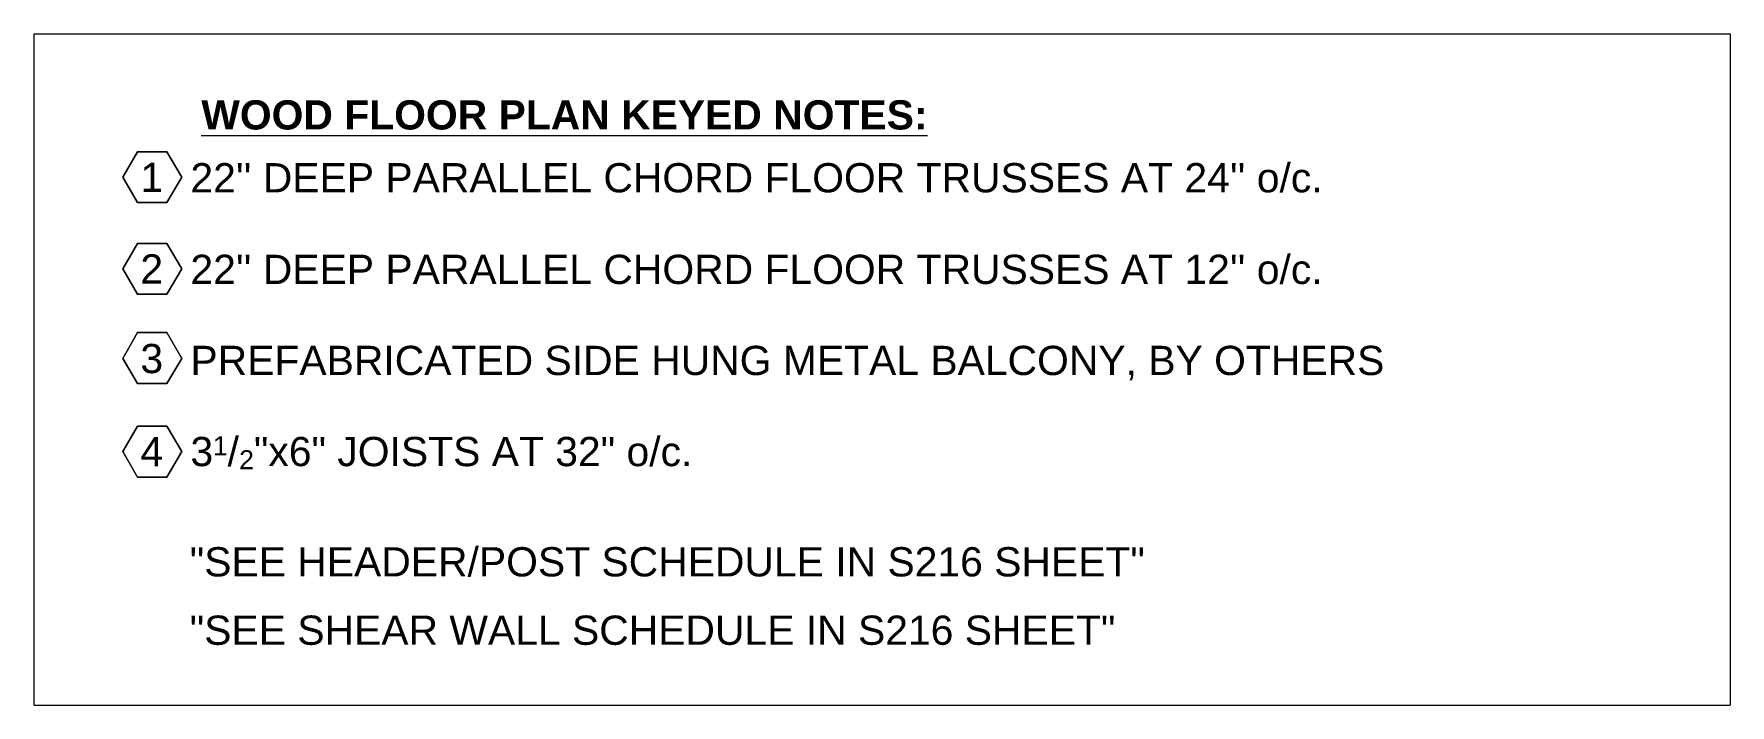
# Model space of a CAD drawing. Header units: inches. Extents: x -4036 to -1914, y 2 to 12338.
# Drawn here: x -1958.86 to -1953.15, y 21.07 to 23.33 of the extents above; entities that cross this region are included whole.
import ezdxf

# ---------------------------------------------------------------- set-up
doc = ezdxf.new("R2010")
doc.units = ezdxf.units.IN
doc.header["$MEASUREMENT"] = 0
for name, color, linetype, lineweight in [('A-DETL', 90, 'Continuous', 9), ('A-DETL-THIN', 151, 'Continuous', 9), ('G-ANNO-TEXT', 231, 'Continuous', 9)]:
    doc.layers.add(name, color=color, linetype=linetype, lineweight=lineweight)
doc.styles.add('Arial_4', font='arial.ttf', dxfattribs={"height": 0.098425})
doc.styles.add('Arial_5', font='arial.ttf', dxfattribs={"height": 0.063966})
doc.styles.add('Arial_B', font='', dxfattribs={"height": 0.098425})
doc.styles.get('Arial_B').set_extended_font_data('Arial', bold=True)

msp = doc.modelspace()

# ---------------------------------------------------------------- texts
at = {"layer": 'G-ANNO-TEXT', "color": 7, "attachment_point": 1}
for s, insert, char_height, width, style in [('\\LWOOD FLOOR PLAN KEYED NOTES:', (-1958.292, 23.11), 0.098425, 2.947937, 'Arial_B'), ('1', (-1958.497, 22.8997), 0.0984, 0.091531, 'Arial_4'), ("22'' DEEP PARALLEL CHORD FLOOR TRUSSES AT 24'' o/c.", (-1958.3286, 22.8984), 0.098425, 4.611281, 'Arial_4'), ('2', (-1958.497, 22.5914), 0.0984, 0.091531, 'Arial_4'), ("22'' DEEP PARALLEL CHORD FLOOR TRUSSES AT 12'' o/c.", (-1958.3286, 22.59), 0.098425, 4.611281, 'Arial_4'), ('3', (-1958.497, 22.2898), 0.0984, 0.091531, 'Arial_4'), ('PREFABRICATED SIDE HUNG METAL BALCONY, BY OTHERS', (-1958.3286, 22.2834), 0.098425, 4.863781, 'Arial_4'), ('1', (-1958.2531, 21.9787), 0.064, 0.059969, 'Arial_5'), ('/', (-1958.2036, 21.9767), 0.0984, 0.047344, 'Arial_4'), ('"x6" JOISTS AT 32" o/c.', (-1958.1151, 21.9767), 0.098425, 1.799063, 'Arial_4'), ('4', (-1958.497, 21.9764), 0.0984, 0.091531, 'Arial_4'), ('3', (-1958.3286, 21.9767), 0.0984, 0.091531, 'Arial_4'), ('2', (-1958.1646, 21.9321), 0.064, 0.059969, 'Arial_5'), ('"SEE HEADER/POST SCHEDULE IN S216 SHEET"', (-1958.331, 21.6055), 0.098425, 3.891656, 'Arial_4'), ('"SEE SHEAR WALL SCHEDULE IN S216 SHEET"', (-1958.331, 21.3753), 0.098425, 3.774875, 'Arial_4')]:
    msp.add_mtext(s, dxfattribs=dict(at, insert=insert, char_height=char_height, width=width, style=style))

# ---------------------------------------------------------------- linework, layer by layer
at = {"layer": 'A-DETL', "lineweight": 18}
for p, q in [((-1958.8554, 23.3333), (-1953.1467, 23.3333)), ((-1958.8554, 23.3333), (-1958.8554, 21.074)), ((-1953.1467, 23.3333), (-1953.1467, 21.074)), ((-1958.5563, 22.8511), (-1958.5062, 22.9362)), ((-1958.5062, 22.9362), (-1958.5563, 22.8511)), ((-1958.5062, 22.9362), (-1958.408, 22.9362)), ((-1958.408, 22.9362), (-1958.5062, 22.9362)), ((-1958.408, 22.9362), (-1958.3579, 22.8511)), ((-1958.3579, 22.8511), (-1958.408, 22.9362)), ((-1958.5062, 22.7661), (-1958.5563, 22.8511)), ((-1958.5563, 22.8511), (-1958.5062, 22.7661)), ((-1958.3579, 22.8511), (-1958.408, 22.7661)), ((-1958.408, 22.7661), (-1958.3579, 22.8511)), ((-1958.408, 22.7661), (-1958.5062, 22.7661)), ((-1958.5062, 22.7661), (-1958.408, 22.7661)), ((-1958.5563, 22.5428), (-1958.5062, 22.6278)), ((-1958.5062, 22.6278), (-1958.5563, 22.5428)), ((-1958.5062, 22.6278), (-1958.408, 22.6278)), ((-1958.408, 22.6278), (-1958.5062, 22.6278)), ((-1958.408, 22.6278), (-1958.3579, 22.5428)), ((-1958.3579, 22.5428), (-1958.408, 22.6278)), ((-1958.5062, 22.4578), (-1958.5563, 22.5428)), ((-1958.5563, 22.5428), (-1958.5062, 22.4578)), ((-1958.3579, 22.5428), (-1958.408, 22.4578)), ((-1958.408, 22.4578), (-1958.3579, 22.5428)), ((-1958.408, 22.4578), (-1958.5062, 22.4578)), ((-1958.5062, 22.4578), (-1958.408, 22.4578)), ((-1958.5563, 22.2412), (-1958.5062, 22.3278)), ((-1958.5062, 22.3278), (-1958.5563, 22.2412)), ((-1958.5062, 22.3278), (-1958.408, 22.3278)), ((-1958.408, 22.3278), (-1958.5062, 22.3278)), ((-1958.408, 22.3278), (-1958.3579, 22.2412)), ((-1958.3579, 22.2412), (-1958.408, 22.3278)), ((-1958.5062, 22.1562), (-1958.5563, 22.2412)), ((-1958.5563, 22.2412), (-1958.5062, 22.1562)), ((-1958.3579, 22.2412), (-1958.408, 22.1562)), ((-1958.408, 22.1562), (-1958.3579, 22.2412)), ((-1958.408, 22.1562), (-1958.5062, 22.1562)), ((-1958.5062, 22.1562), (-1958.408, 22.1562)), ((-1958.5563, 21.9278), (-1958.5062, 22.0128)), ((-1958.5062, 22.0128), (-1958.5563, 21.9278)), ((-1958.5062, 22.0128), (-1958.408, 22.0128)), ((-1958.408, 22.0128), (-1958.5062, 22.0128)), ((-1958.408, 22.0128), (-1958.3579, 21.9278)), ((-1958.3579, 21.9278), (-1958.408, 22.0128)), ((-1958.5062, 21.8411), (-1958.5563, 21.9278)), ((-1958.5563, 21.9278), (-1958.5062, 21.8411)), ((-1958.3579, 21.9278), (-1958.408, 21.8411)), ((-1958.408, 21.8411), (-1958.3579, 21.9278)), ((-1958.408, 21.8411), (-1958.5062, 21.8411)), ((-1958.5062, 21.8411), (-1958.408, 21.8411))]:
    msp.add_line(p, q, dxfattribs=at)
at = {"layer": 'A-DETL-THIN', "lineweight": 18}
msp.add_line((-1958.8554, 21.074), (-1953.1467, 21.074), dxfattribs=at)

msp.set_redraw_order([(e.dxf.handle, doc.entitydb.next_handle()) for e in msp.query("TEXT MTEXT ATTDEF DIMENSION ARC_DIMENSION")])  # texts and dimensions are drawn at this point

doc.saveas('drawing.dxf')
